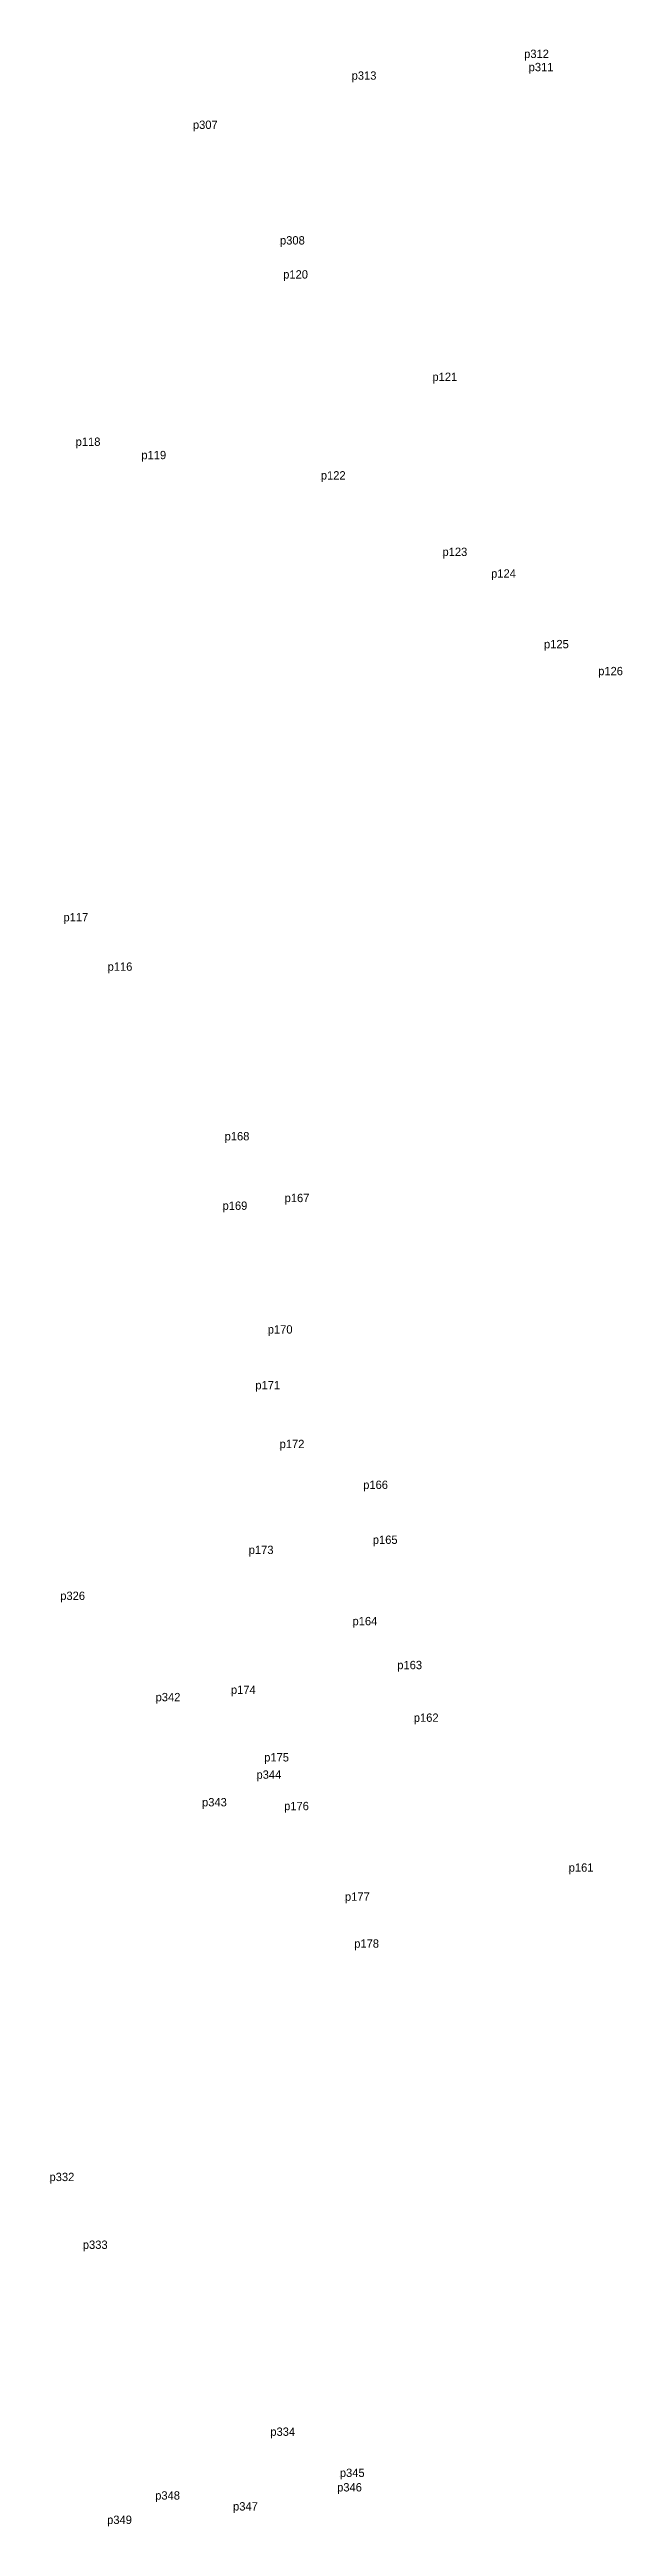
# Model space of a CAD drawing. Extents: x -2 to 54773767, y -1 to 183694297.
# Drawn here: x 544204 to 544328, y 1837791 to 1838326 of the extents above; entities that cross this region are included whole.
import ezdxf

# ---------------------------------------------------------------- set-up
doc = ezdxf.new("R2010")
doc.units = 0
doc.layers.add('Level 12', color=7, linetype='Continuous')
doc.layers.add('Level 7', color=7, linetype='Continuous')

msp = doc.modelspace()

# ---------------------------------------------------------------- texts
at = {"layer": 'Level 12'}
for s, p in [('p312', (544306.838, 1838324.322)), ('p313', (544269.564, 1838319.63)), ('p311', (544307.818, 1838321.465)), ('p307', (544235.27, 1838309.003)), ('p308', (544254.085, 1838284.04)), ('p120', (544254.773, 1838276.69)), ('p121', (544287.026, 1838254.567)), ('p118', (544209.93, 1838240.555)), ('p119', (544224.127, 1838237.675)), ('p122', (544262.912, 1838233.289)), ('p123', (544289.197, 1838216.772)), ('p124', (544299.705, 1838212.099)), ('p125', (544311.133, 1838196.842)), ('p126', (544322.842, 1838191.022)), ('p117', (544207.301, 1838137.871)), ('p116', (544216.833, 1838127.197)), ('p168', (544242.116, 1838090.565)), ('p167', (544255.084, 1838077.237)), ('p169', (544241.672, 1838075.567)), ('p170', (544251.444, 1838048.847)), ('p171', (544248.766, 1838036.812)), ('p172', (544254.002, 1838024.107)), ('p166', (544272.062, 1838015.287)), ('p165', (544274.141, 1838003.42)), ('p173', (544247.331, 1838001.236)), ('p326', (544206.602, 1837991.315)), ('p164', (544269.754, 1837985.851)), ('p163', (544279.43, 1837976.364)), ('p174', (544243.482, 1837971.02)), ('p342', (544227.207, 1837969.436)), ('p162', (544282.997, 1837964.997)), ('p175', (544250.67, 1837956.429)), ('p344', (544249.007, 1837952.703)), ('p343', (544237.234, 1837946.736)), ('p176', (544254.977, 1837945.917)), ('p161', (544316.475, 1837932.629)), ('p177', (544268.121, 1837926.347)), ('p178', (544270.122, 1837916.214)), ('p332', (544204.281, 1837865.815)), ('p333', (544211.484, 1837851.17)), ('p334', (544251.999, 1837810.795)), ('p346', (544266.433, 1837798.786)), ('p345', (544267.02, 1837801.914)), ('p348', (544227.118, 1837797.023)), ('p347', (544243.943, 1837794.666)), ('p349', (544216.731, 1837791.768))]:
    msp.add_text(s, height=1.8, dxfattribs=at).set_placement(p)

# ---------------------------------------------------------------- linework, layer by layer
at = {"layer": 'Level 7'}
for p, q in [((544269.564, 1838319.63), (544269.564, 1838319.63)), ((544306.838, 1838324.322), (544306.838, 1838324.322)), ((544307.818, 1838321.465), (544307.818, 1838321.465)), ((544235.27, 1838309.003), (544235.27, 1838309.003)), ((544254.085, 1838284.04), (544254.085, 1838284.04)), ((544254.773, 1838276.69), (544254.773, 1838276.69)), ((544287.026, 1838254.567), (544287.026, 1838254.567)), ((544209.93, 1838240.555), (544209.93, 1838240.555)), ((544224.127, 1838237.675), (544224.127, 1838237.675)), ((544262.912, 1838233.289), (544262.912, 1838233.289)), ((544289.197, 1838216.772), (544289.197, 1838216.772)), ((544299.705, 1838212.099), (544299.705, 1838212.099)), ((544311.133, 1838196.842), (544311.133, 1838196.842)), ((544322.842, 1838191.022), (544322.842, 1838191.022)), ((544207.301, 1838137.871), (544207.301, 1838137.871)), ((544216.833, 1838127.197), (544216.833, 1838127.197)), ((544242.116, 1838090.565), (544242.116, 1838090.565)), ((544241.672, 1838075.567), (544241.672, 1838075.567)), ((544255.084, 1838077.237), (544255.084, 1838077.237)), ((544251.444, 1838048.847), (544251.444, 1838048.847)), ((544248.766, 1838036.812), (544248.766, 1838036.812)), ((544254.002, 1838024.107), (544254.002, 1838024.107)), ((544272.062, 1838015.287), (544272.062, 1838015.287)), ((544274.141, 1838003.42), (544274.141, 1838003.42)), ((544247.331, 1838001.236), (544247.331, 1838001.236)), ((544206.602, 1837991.315), (544206.602, 1837991.315)), ((544269.754, 1837985.851), (544269.754, 1837985.851)), ((544279.43, 1837976.364), (544279.43, 1837976.364)), ((544227.207, 1837969.436), (544227.207, 1837969.436)), ((544243.482, 1837971.02), (544243.482, 1837971.02)), ((544282.997, 1837964.997), (544282.997, 1837964.997)), ((544250.67, 1837956.429), (544250.67, 1837956.429)), ((544249.007, 1837952.703), (544249.007, 1837952.703)), ((544237.234, 1837946.736), (544237.234, 1837946.736)), ((544254.977, 1837945.917), (544254.977, 1837945.917)), ((544316.475, 1837932.629), (544316.475, 1837932.629)), ((544268.121, 1837926.347), (544268.121, 1837926.347)), ((544270.122, 1837916.214), (544270.122, 1837916.214)), ((544204.281, 1837865.815), (544204.281, 1837865.815)), ((544211.484, 1837851.17), (544211.484, 1837851.17)), ((544251.999, 1837810.795), (544251.999, 1837810.795)), ((544267.02, 1837801.914), (544267.02, 1837801.914)), ((544227.118, 1837797.023), (544227.118, 1837797.023)), ((544266.433, 1837798.786), (544266.433, 1837798.786)), ((544216.731, 1837791.768), (544216.731, 1837791.768)), ((544243.943, 1837794.666), (544243.943, 1837794.666))]:
    msp.add_line(p, q, dxfattribs=at)

msp.set_redraw_order([(e.dxf.handle, doc.entitydb.next_handle()) for e in msp.query("TEXT MTEXT ATTDEF DIMENSION ARC_DIMENSION")])  # texts and dimensions are drawn at this point

doc.saveas('drawing.dxf')
